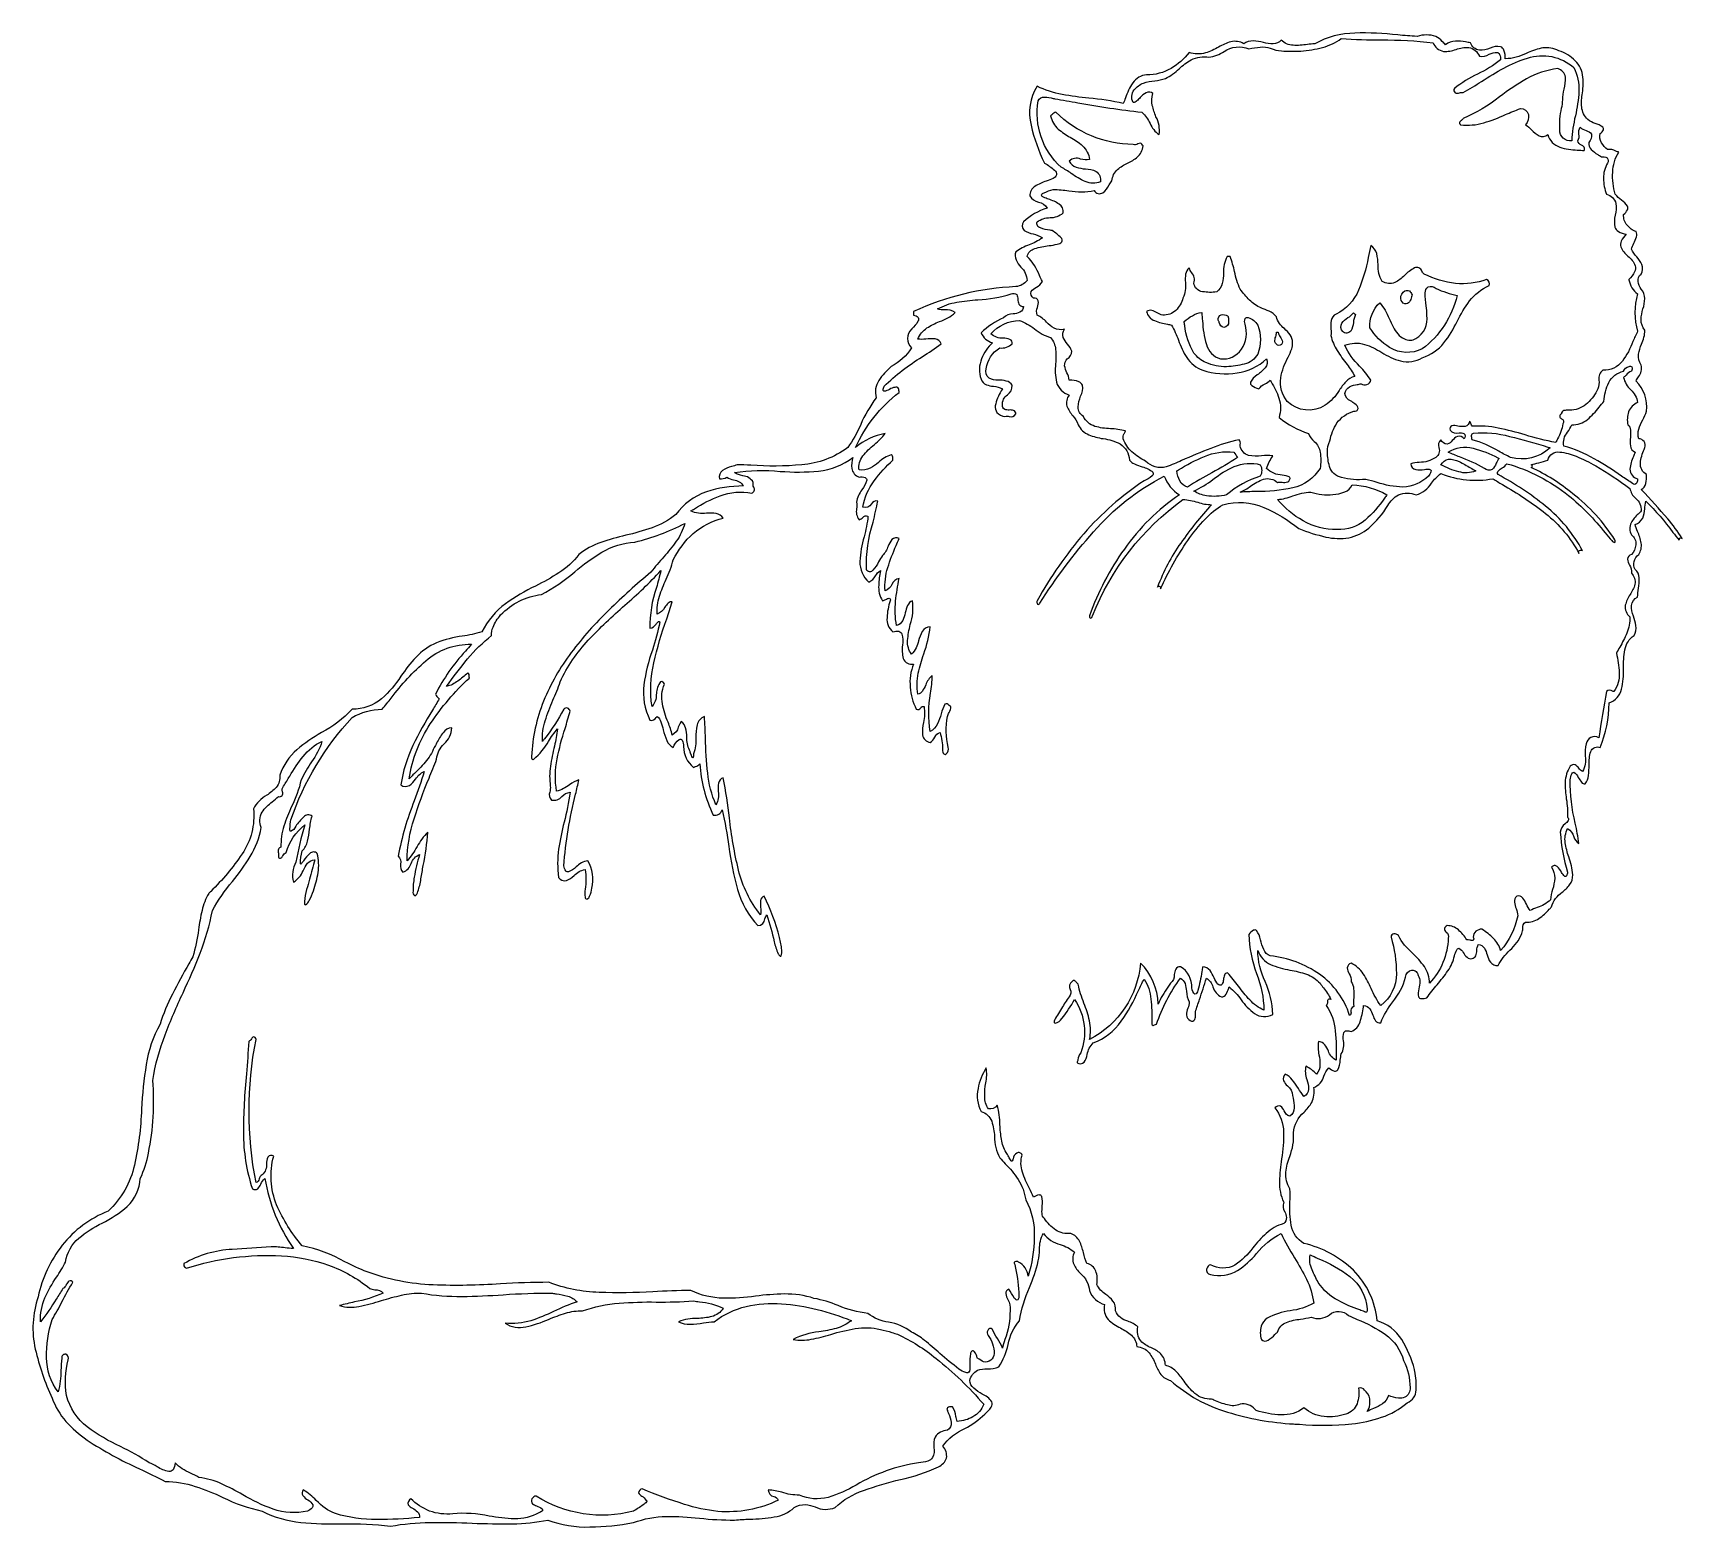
# Model space of a CAD drawing. Extents: x 0.55 to 7.87, y 2.28 to 8.92.
import ezdxf

# ---------------------------------------------------------------- set-up
doc = ezdxf.new("R2010")
doc.units = 0

msp = doc.modelspace()

# ---------------------------------------------------------------- linework, layer by layer
for points in [[(7.873965, 6.671407, 0.040011), (7.81047, 6.758601, 0.017134), (7.692996, 6.888364, 0.232682), (7.713169, 6.915742, 0.057303), (7.716051, 6.955225, -0.290724), (7.688962, 7.006868, -0.078584), (7.706005, 7.067154, 0.001377), (7.709135, 7.075114, 0.511507), (7.681468, 7.114308, -0.151087), (7.681897, 7.157359, -0.046334), (7.69948, 7.198314, 0.044053), (7.716051, 7.236504, 0.231933), (7.66994, 7.370226, -0.042441), (7.680629, 7.390002, 0.236969), (7.692996, 7.441699, -0.184005), (7.680717, 7.489669, -0.06762), (7.694345, 7.535132, 0.106684), (7.709135, 7.596171, -0.186271), (7.692021, 7.643221, -0.063893), (7.700603, 7.691347, 0.06283), (7.708815, 7.736625, 0.197869), (7.692996, 7.77831, -0.113483), (7.679162, 7.812605, -0.331274), (7.692996, 7.845172, 0.213192), (7.695712, 7.88842, 0.081878), (7.672777, 7.922295, -0.065145), (7.64919, 7.955837, -0.037925), (7.659893, 7.982647, 0.039455), (7.671137, 8.011027, 0.207843), (7.66994, 8.034228, -0.13724), (7.630169, 8.062759, -0.206343), (7.614607, 8.110311, 0.11101), (7.631205, 8.130566, 0.203538), (7.631833, 8.146956, 0.128042), (7.605386, 8.17412, -0.08403), (7.577718, 8.200228, -0.089586), (7.565902, 8.297926, -0.143048), (7.593857, 8.386978, -0.031759), (7.580047, 8.392226, 0.17038), (7.543133, 8.398507, -0.079156), (7.515755, 8.429055, -0.213785), (7.510857, 8.469979, 0.141331), (7.52485, 8.485958, 0.292416), (7.522129, 8.497901, 0.101386), (7.488827, 8.515065, -0.101386), (7.455522, 8.532229, -0.181347), (7.428457, 8.587204, -0.05909), (7.431222, 8.650095, 0.078174), (7.432468, 8.730507, 0.185079), (7.392121, 8.800538, 0.104237), (7.317189, 8.841174, 0.157663), (7.2476, 8.848481, 0.053006), (7.181981, 8.825985, -0.1148), (7.088939, 8.801979, 0.092401), (7.082883, 8.839936, 0.21374), (7.068107, 8.85563, 0.154936), (7.021889, 8.849221, -0.100131), (6.973598, 8.84009, -0.296352), (6.934467, 8.873451, -0.011382), (6.912459, 8.876717, 0.056226), (6.866993, 8.880795, 0.160068), (6.8238, 8.864229, -0.025555), (6.808556, 8.879235, 0.113303), (6.779994, 8.901118, 0.166667), (6.696994, 8.901118, -0.009726), (6.611371, 8.90783, 0.03512), (6.420915, 8.916091, 0.122378), (6.242799, 8.86884, 0.01808), (6.209904, 8.865477, -0.050669), (6.146769, 8.861824, -0.190645), (6.092936, 8.884979, -0.223027), (6.057634, 8.86849, -0.062057), (6.014603, 8.874626, 0.051894), (5.970002, 8.881422, 0.163034), (5.926938, 8.86884, 0.194767), (5.869463, 8.877466, 0.066658), (5.81564, 8.854075, -0.058464), (5.756799, 8.828082, -0.147217), (5.684853, 8.829646, -0.095751), (5.604158, 8.759326, -0.138585), (5.495796, 8.730507, 0.23311), (5.434109, 8.694847, 0.065379), (5.401653, 8.627914, -0.009706), (5.392046, 8.6037, 0.033404), (5.238725, 8.627288, -0.021821), (5.12037, 8.643557, -0.067547), (5.009324, 8.679785, 0.204155), (4.982233, 8.506579, 0.055352), (5.041601, 8.338561, -0.063023), (5.085978, 8.307012, -0.270953), (5.095279, 8.285813, -0.198776), (5.079826, 8.271005, -0.030793), (5.04994, 8.25863, 0.061918), (4.999357, 8.235094, 0.283824), (4.977046, 8.193311, 0.237163), (5.015086, 8.165645, -0.237163), (5.053129, 8.137978, 0.12167), (4.949378, 8.078033, 0.379377), (4.952035, 8.03988, 0.10287), (4.99101, 8.023936, -0.109398), (5.032379, 8.006561, -0.078078), (4.973586, 7.975435, 0.078071), (4.914796, 7.944311, 0.207058), (4.916022, 7.908557, 0.061895), (4.93719, 7.876722, -0.170248), (4.965515, 7.817504, -0.186534), (4.914796, 7.789839, 0.097733), (4.4606, 7.679171), (4.4606, 7.663032, -0.231989), (4.481246, 7.652878, -0.242256), (4.480019, 7.635901, -0.077552), (4.452987, 7.602385, 0.000681), (4.451378, 7.600782, 0.416667), (4.451378, 7.517782, -0.119811), (4.361461, 7.434782, 0.073844), (4.306415, 7.373397, 0.22862), (4.294599, 7.296449, 0.059969), (4.225574, 7.177699, -0.051515), (4.167793, 7.075114, -0.142277), (3.963634, 6.998666, -0.039992), (3.737277, 6.996603, 0.003709), (3.676708, 6.999031, -0.03264), (3.651977, 6.990396, 0.080772), (3.611704, 6.973495, 0.321721), (3.598321, 6.936781), (3.598321, 6.936781, 0.176467), (3.630596, 6.943697, 0.089082), (3.661129, 6.931925, -0.242862), (3.704375, 6.904503, 0.080384), (3.539816, 6.878277, 0.158006), (3.404653, 6.777697, -0.083581), (3.298481, 6.719118, -0.027481), (3.181795, 6.685382, 0.026506), (3.070868, 6.653518, 0.085074), (2.973514, 6.600169, -0.084992), (2.885292, 6.519177, -0.028374), (2.780583, 6.460128, 0.0436), (2.648223, 6.381812, 0.116619), (2.542374, 6.25664, -0.034733), (2.455699, 6.237545, 0.061484), (2.341789, 6.208224, 0.102046), (2.249298, 6.143103, 0.037146), (2.182814, 6.059261, -0.067036), (2.097484, 5.959519, -0.173842), (1.965983, 5.913111, -0.082681), (1.830001, 5.808896, 0.046728), (1.721285, 5.733331, 0.133454), (1.64551, 5.620306, -0.19584), (1.628994, 5.565918, -0.072664), (1.587099, 5.531246, 0.151163), (1.527926, 5.470444, -0.179793), (1.477284, 5.269978, -0.050565), (1.338623, 5.104019, 0.0002), (1.329649, 5.094637, 0.077705), (1.29955, 5.018714, 0.023228), (1.2841, 4.933726, -0.048081), (1.258176, 4.81336, -0.000659), (1.240854, 4.782452, 0.012396), (1.168169, 4.6479, 0.041652), (1.112924, 4.513636, 0.089483), (1.051447, 4.334932, 0.026852), (1.030977, 4.137099, -0.045074), (0.99938, 3.888436, -0.152112), (0.882369, 3.683635, 0.131671), (0.678328, 3.532332, 0.10924), (0.571119, 3.303217, 0.136257), (0.559015, 3.070644, 0.050933), (0.633369, 2.853633, 0.093618), (0.695059, 2.750105, 0.060349), (0.788857, 2.66713, 0.041096), (1.021169, 2.539658, -0.011545), (1.135982, 2.482438, -0.0809), (1.269637, 2.461202, -0.028277), (1.391783, 2.412436, 0.061284), (1.567121, 2.351021, 0.094775), (1.738348, 2.30145, 0.029297), (1.923247, 2.294789, -0.039948), (2.136594, 2.284158, -0.043982), (2.312846, 2.300821, -0.012879), (2.499929, 2.297929, 0.013348), (2.678935, 2.295202, 0.051095), (2.835181, 2.311826, 0.098136), (3.022795, 2.28099, 0.041878), (3.215597, 2.300299, -0.08533), (3.363053, 2.327831, -0.030472), (3.508934, 2.319959, 0.031277), (3.665182, 2.311826, -0.015612), (3.73295, 2.315823, 0.038348), (3.841461, 2.325476, 0.145038), (3.930321, 2.36716, -0.156602), (3.979461, 2.380054, -0.066161), (4.023478, 2.369642, 0.208873), (4.11246, 2.36716, -0.114479), (4.238228, 2.442953, -0.026243), (4.401933, 2.491863, 0.058611), (4.571295, 2.548404, 0.197171), (4.606733, 2.586843, 0.240478), (4.589712, 2.639215, -0.129986), (4.687513, 2.718636, 0.08206), (4.77646, 2.782161, 0.099033), (4.805275, 2.813078, 0.234542), (4.807488, 2.836349, 0.144908), (4.765292, 2.871488, -0.051066), (4.727949, 2.896906, -0.208277), (4.7096, 2.932021, -0.198652), (4.744868, 2.976743, -0.110919), (4.788542, 2.983503, 0.116211), (4.838711, 2.991967, 0.100315), (4.88026, 3.090788, -0.138517), (4.930933, 3.197161, -0.064541), (4.975091, 3.34475, 0.043667), (5.013935, 3.462301, 0.056846), (5.020384, 3.513504, -0.145601), (5.03699, 3.584496, 0.173842), (5.111882, 3.535283, -0.103674), (5.175324, 3.501496, 0.223892), (5.171624, 3.447694, 0.087623), (5.201648, 3.40706, -0.192156), (5.242185, 3.330883, 0.241795), (5.309046, 3.268633, 0.246834), (5.324624, 3.202877, 0.084694), (5.379041, 3.164767, -0.061914), (5.427954, 3.132512, -0.203797), (5.451992, 3.081883, -0.204436), (5.50637, 3.054837, -0.074443), (5.534346, 3.004402, 0.062014), (5.558619, 2.958862, 0.190078), (5.601853, 2.932021, 0.110909), (5.854311, 2.791095, 0.059234), (6.148268, 2.738356, -0.00239), (6.174082, 2.736943, 0.043105), (6.406981, 2.738955, 0.055979), (6.53929, 2.768009, 0.097645), (6.653189, 2.832882, 0.305791), (6.693075, 2.889382, 0.064386), (6.686739, 2.972461, -0.000592), (6.685465, 2.980439, 0.07426), (6.629267, 3.113008, 0.180683), (6.519465, 3.197161, 0.176225), (6.413986, 3.420801, 0.133827), (6.194381, 3.540689, -0.224708), (6.13778, 3.620706, -0.061844), (6.132518, 3.723639, 0.030099), (6.132132, 3.782774, -0.162113), (6.114276, 3.856487, -0.059761), (6.131194, 3.927107, 0.113192), (6.148268, 4.031774, -0.204129), (6.195365, 4.123626, 0.076509), (6.229078, 4.166676, 0.155688), (6.238187, 4.232358, 0.226474), (6.283189, 4.283305, -0.098976), (6.305049, 4.319969, 0.128863), (6.330415, 4.305741, 0.297904), (6.344985, 4.31157, 0.113273), (6.355934, 4.354996, -0.036916), (6.360382, 4.382219, 0.191025), (6.37, 4.440164, -0.111989), (6.372248, 4.476911, -0.254651), (6.382678, 4.484764, -0.126092), (6.404187, 4.481358, 0.230434), (6.443638, 4.524583, 0.051896), (6.458492, 4.59005, -0.000589), (6.459521, 4.596636, -0.221208), (6.486976, 4.581733, -0.072439), (6.500547, 4.554103, 0.077086), (6.512654, 4.529493, 0.274937), (6.535604, 4.520553, -0.065882), (6.589158, 4.612891, 0.107465), (6.646271, 4.723442, -0.398306), (6.673938, 4.753703, -0.431453), (6.701604, 4.730358, -0.185517), (6.709662, 4.703559, -0.044334), (6.705375, 4.671839, 0.134103), (6.703682, 4.635362, 0.269998), (6.715055, 4.6277, 0.102722), (6.740799, 4.631219, -0.033541), (6.785753, 4.689412, 0.02844), (6.834073, 4.751407, 0.104358), (6.862994, 4.817971, -0.063752), (6.873178, 4.843931, -0.269807), (6.882602, 4.851182, -0.188853), (6.901689, 4.832329, 0.063475), (6.919087, 4.811074, 0.302074), (6.941383, 4.806443, 0.299095), (6.957847, 4.817963, 0.073785), (6.962597, 4.841127, -0.094462), (6.96905, 4.868693, -0.218002), (6.996139, 4.851678, -0.072387), (7.008387, 4.822096, 0.088626), (7.022526, 4.78984, 0.236904), (7.056661, 4.774164, -0.092935), (7.109159, 4.842475, 0.120017), (7.162717, 4.91711, 0.113165), (7.166406, 4.939281, -0.281288), (7.178856, 4.967832, 0.186822), (7.23838, 4.983552, 0.054495), (7.284089, 5.024395, -0.004492), (7.294132, 5.034693, -0.175569), (7.341929, 5.100396, 0.057366), (7.374825, 5.133465, 0.17341), (7.388662, 5.177637, 0.069115), (7.371077, 5.256834, -0.048799), (7.355137, 5.320251, -0.153257), (7.365606, 5.382833, -0.189487), (7.393514, 5.34671, 0.18574), (7.416329, 5.315972, 0.017747), (7.399906, 5.406442, -0.062792), (7.377133, 5.599556, -0.068737), (7.384831, 5.626478, -0.350176), (7.393412, 5.632911, -0.151276), (7.413035, 5.61004, 0.041556), (7.427901, 5.588856, 0.278233), (7.443994, 5.581111, 0.131719), (7.458372, 5.619032, 0.031736), (7.461256, 5.665802, -0.085318), (7.46846, 5.725461, -0.424082), (7.510857, 5.7425, 0.090591), (7.550051, 5.940778, 0.249456), (7.605602, 6.002097, 0.0677), (7.614107, 6.093604, -0.052817), (7.620383, 6.177332, -0.199594), (7.660718, 6.240501, 0.162086), (7.669308, 6.28444, 0.053661), (7.658543, 6.326992, -0.094062), (7.648962, 6.373412, -0.275123), (7.676857, 6.411112, -0.035463), (7.680683, 6.450081, 0.057488), (7.683985, 6.496397, 0.2139), (7.665329, 6.533308, -0.359852), (7.681468, 6.600169, 0.194755), (7.692522, 6.65116, 0.059147), (7.676643, 6.70237, -0.026153), (7.665329, 6.733892, 0.20718), (7.699336, 6.762308, 0.084), (7.708112, 6.802588, -0.040765), (7.713699, 6.836531, -0.040751), (7.833109, 6.698642, 0.002454), (7.86075, 6.663451, -0.841774)], [(5.076185, 8.038839, 0.004594), (5.066816, 8.040413, -0.060273), (5.024105, 8.050875, -0.461574), (5.009324, 8.078033, -0.148349), (5.06687, 8.096545, 0.17896), (5.1246, 8.117228, 0.337073), (5.107253, 8.156263, 0.063218), (5.059949, 8.178547, -0.026262), (5.037952, 8.18753, -0.254751), (5.028864, 8.196408, -0.257436), (5.040529, 8.206963, -0.040017), (5.080796, 8.220978, -0.039102), (5.150215, 8.216026, 0.097403), (5.262935, 8.216367, 0.423022), (5.301794, 8.206978, 0.098802), (5.329327, 8.241914, -0.030042), (5.341324, 8.260172, -0.185232), (5.366437, 8.310809, -0.070592), (5.411134, 8.338595, 0.069303), (5.455056, 8.365777, 0.185698), (5.479658, 8.414644, 0.220082), (5.467698, 8.42708, 0.178742), (5.457037, 8.423621, -0.307156), (5.435853, 8.421561, -0.195196), (5.092324, 8.564507, 0.190857), (5.07627, 8.554602, -0.046601), (5.069268, 8.548368, 0.157184), (5.102935, 8.490001, 0.056372), (5.156381, 8.453522, -0.061442), (5.21083, 8.41587, -0.170521), (5.242185, 8.3547, -0.124899), (5.202297, 8.356528, 0.296187), (5.152268, 8.347783, 0.207998), (5.1825, 8.320579, 0.062833), (5.223995, 8.313027, -0.107141), (5.270862, 8.302045, -0.289646), (5.290601, 8.255561, -0.203516), (5.22334, 8.256833, -0.055117), (5.160897, 8.292796, 0.044539), (5.115378, 8.320117, -0.254447), (5.013935, 8.615229, -0.34194), (5.042142, 8.63199, -0.060792), (5.080853, 8.626061, 0.004056), (5.087712, 8.624451, -0.002272), (5.190727, 8.606938, 0.018047), (5.475046, 8.564507, -0.089349), (5.510749, 8.514855, 0.144825), (5.551131, 8.465367, 0.164405), (5.53726, 8.54468, -0.043729), (5.520973, 8.594833, -0.135747), (5.523464, 8.647506, 0.329135), (5.493661, 8.651439, 0.078792), (5.467122, 8.629411, -0.031182), (5.451992, 8.615229, -0.310489), (5.435853, 8.608313), (5.435853, 8.608313, -0.310554), (5.440462, 8.663646, -0.150088), (5.48204, 8.693921, -0.051758), (5.5314, 8.704475, 0.048147), (5.578797, 8.714368, 0.082301), (5.640245, 8.757865, -0.070243), (5.693791, 8.797241, -0.146893), (5.772464, 8.808896, 0.095421), (5.839861, 8.833712, -0.262727), (5.94999, 8.845785, -0.041763), (6.000523, 8.853513, -0.126977), (6.045139, 8.848958, 0.093431), (6.095002, 8.837362, 0.041382), (6.180478, 8.836477, 0.051084), (6.277096, 8.852567, 0.094454), (6.360382, 8.891896, 0.017886), (6.538778, 8.885579, -0.030841), (6.768467, 8.873451, 0.268837), (6.814397, 8.834916, 0.1003), (6.870039, 8.843434, -0.099476), (6.926287, 8.852063, -0.264732), (6.973661, 8.813507, 0.165945), (7.017976, 8.822104, -0.131536), (7.052143, 8.830474, -0.23657), (7.063335, 8.821603, -0.110183), (7.068189, 8.797368, -0.054275), (6.965594, 8.733966, 0.054275), (6.862994, 8.670562, 0.389507), (6.866452, 8.6504, 0.130727), (6.886012, 8.650779, -0.071083), (6.902187, 8.652118, 0.014693), (6.98357, 8.701285, -0.01669), (7.08309, 8.760918, -0.055423), (7.186925, 8.804834, -0.268695), (7.393271, 8.762785, -0.133547), (7.416007, 8.657187, -0.043069), (7.400059, 8.548535, 0.044819), (7.384049, 8.4377, -0.463841), (7.330925, 8.485703, -0.068833), (7.339184, 8.582555, 0.019769), (7.344856, 8.61984, -0.072807), (7.350464, 8.667696, 0.087403), (7.355699, 8.720854, 0.299925), (7.3218, 8.758174, 0.098421), (7.18353, 8.712609, 0.032805), (7.063183, 8.63328, -0.067573), (6.902187, 8.53684, -0.097742), (6.89393, 8.528424, 0.112546), (6.885517, 8.51958, 0.388788), (6.890661, 8.509172, 0.104534), (6.993323, 8.517448, 0.034625), (7.089525, 8.55382, -0.017277), (7.1558, 8.580646, -0.372824), (7.191536, 8.55442, -0.205524), (7.178856, 8.509172, -0.043833), (7.205831, 8.486088, 0.084584), (7.238936, 8.46034, 0.27763), (7.277994, 8.465367, 0.244875), (7.331271, 8.409364, 0.072014), (7.408898, 8.39653, -0.013492), (7.439383, 8.393894, 0.459691), (7.426858, 8.418736, -0.302789), (7.411717, 8.4377, 0.166187), (7.416328, 8.467674, -0.166179), (7.420939, 8.497646, 0.088569), (7.447887, 8.482927, -0.171876), (7.471571, 8.467526, -0.265024), (7.460135, 8.430783, 0.234656), (7.47093, 8.398536, 0.065682), (7.499487, 8.37696, -0.024089), (7.515468, 8.366228, -0.188022), (7.541405, 8.361905, -0.34335), (7.543133, 8.338561, 0.14449), (7.525266, 8.271124, 0.086892), (7.538524, 8.200228, -0.270037), (7.580493, 8.159953, -0.103075), (7.577588, 8.106922, 0.124287), (7.575793, 8.054621, 0.166841), (7.591222, 8.035019, 0.106028), (7.626135, 8.0227, 0.103699), (7.603933, 7.991503, 0.167595), (7.602406, 7.966235, 0.129906), (7.633906, 7.925495, -0.138844), (7.666139, 7.882827, -0.169373), (7.663303, 7.855836, -0.098738), (7.637662, 7.822115, -0.000217), (7.638319, 7.819924, 0.192267), (7.676857, 7.75756, 0.145849), (7.676857, 7.59156, 0.021328), (7.656111, 7.546416, -0.070148), (7.608907, 7.459048, -0.244398), (7.522385, 7.418643, 0.297149), (7.50504, 7.375282, -0.125866), (7.499329, 7.335643, -0.0994), (7.454658, 7.272816, -0.157436), (7.384049, 7.241114, -0.039808), (7.368876, 7.240893, 0.088406), (7.349364, 7.239495, 0.290464), (7.337939, 7.224976, 0.67348), (7.338536, 7.203478, -0.473282), (7.344856, 7.181171, -0.090982), (7.321179, 7.1137, 0.009839), (7.313717, 7.098151, -0.030565), (7.176835, 7.131347, 0.02131), (7.057714, 7.161692, 0.071719), (6.941383, 7.169643, -0.032205), (6.937707, 7.178678, 0.122809), (6.929856, 7.192697, -0.340229), (6.910318, 7.168969, -0.093082), (6.877927, 7.170623, 0.098606), (6.852068, 7.17207, 0.428377), (6.84375, 7.152778, 0.298829), (6.883536, 7.140188, -0.142538), (6.905163, 7.138114, -0.34124), (6.906799, 7.114308, 0.296004), (6.876036, 7.124215, 0.115216), (6.853444, 7.106271, -0.151313), (6.831222, 7.089759, -0.298779), (6.80305, 7.109697, 0.335818), (6.793769, 7.074754, -0.344617), (6.779994, 7.031308, -0.148431), (6.706199, 7.009426, 0.047214), (6.669328, 7.003642, 0.356387), (6.691545, 6.977429, 0.082485), (6.729797, 6.977765, -0.146608), (6.756961, 6.976983, -0.331918), (6.758503, 6.967798, -0.074613), (6.747715, 6.948308, -0.186693), (6.634167, 6.899862, -0.074472), (6.519788, 6.920523, 0.01128), (6.46875, 6.934028, -0.094137), (6.361476, 6.942683, -0.288901), (6.30821, 6.991753, -0.072932), (6.299368, 7.054423, -0.126956), (6.309724, 7.105012, -0.098205), (6.341264, 7.184372, -0.171737), (6.415715, 7.236504, 0.416018), (6.435234, 7.248057, 0.279778), (6.420326, 7.268782, 0.057524), (6.401986, 7.282156, -0.285373), (6.376521, 7.314893, -0.24154), (6.39742, 7.345284, -0.080116), (6.431615, 7.355273, 0.021193), (6.447993, 7.358699, 0.550636), (6.491799, 7.374837, 0.048707), (6.441953, 7.436265, -0.102105), (6.376521, 7.52931, -0.171972), (6.463712, 7.533675, -0.060945), (6.540115, 7.497557, 0.072527), (6.623321, 7.459726, 0.191129), (6.720049, 7.473976, 0.144417), (6.816562, 7.54043, 0.052941), (6.875225, 7.635632, -0.046463), (6.930184, 7.726493, -0.129091), (7.017467, 7.794449, 0.364184), (7.005937, 7.822115, -0.119182), (6.867605, 7.804248, -0.091315), (6.729271, 7.845172, -0.110002), (6.718699, 7.858541, 0.474559), (6.685465, 7.872839, 0.079551), (6.640853, 7.839487, -0.087784), (6.5981, 7.807971, -0.234356), (6.542521, 7.812893, -0.149274), (6.523807, 7.88788, 0.053877), (6.517571, 7.936478, 0.199672), (6.491799, 7.971978, 0.007245), (6.479725, 7.919276, -0.053477), (6.436994, 7.774035, -0.180388), (6.337326, 7.667643, 0.239742), (6.315446, 7.638906, 0.068297), (6.314381, 7.601117, -0.05297), (6.314271, 7.573115, 0.090807), (6.342409, 7.506079, 0.024124), (6.385948, 7.443725, -0.062908), (6.420326, 7.390976, 0.144861), (6.380925, 7.367694, 0.043263), (6.35072, 7.328769, -0.111573), (6.289001, 7.263143, -0.351012), (6.120603, 7.28031, -0.221292), (6.091223, 7.38482, -0.076037), (6.124269, 7.477114, 0.026217), (6.140382, 7.513516, 0.14916), (6.14366, 7.540837, 0.16815), (6.133171, 7.576336, 0.055717), (6.107842, 7.603494, -0.176697), (6.072186, 7.656115, 0.137899), (6.03971, 7.680476, 0.026104), (6.005247, 7.694786, -0.000986), (6.003785, 7.695319, -0.103195), (5.95292, 7.730487, -0.028333), (5.910797, 7.77831, -0.045705), (5.886388, 7.856742, 0.030953), (5.866992, 7.923561), (5.853792, 7.923561, 0.140618), (5.83695, 7.850476, -0.053265), (5.831499, 7.803624, -0.180035), (5.807047, 7.766782, -0.083217), (5.74438, 7.767566, -0.363699), (5.705603, 7.805978, 0.279113), (5.696145, 7.851499, -0.073963), (5.684853, 7.872839, 0.199003), (5.669067, 7.845569, 0.050696), (5.667694, 7.808546, -0.133614), (5.657185, 7.739115, -0.130118), (5.625196, 7.684647, -0.194752), (5.567268, 7.663032, -0.069516), (5.542711, 7.673575, 0.063693), (5.518235, 7.684254, 0.259874), (5.495796, 7.679171, 0.281285), (5.531029, 7.63885, 0.056058), (5.588894, 7.622954, -0.016984), (5.606464, 7.619226, -0.042438), (5.636751, 7.552443, 0.057842), (5.673778, 7.475032, 0.156228), (5.744797, 7.418643, 0.120763), (5.897828, 7.406827, 0.159243), (6.028381, 7.469365, -0.287418), (6.021814, 7.429876, -0.063261), (5.987158, 7.397806, 0.142281), (5.956702, 7.365513, 0.295905), (5.963134, 7.350555, 0.091016), (5.993797, 7.335643, -0.133227), (6.021621, 7.358272, 0.099187), (6.044521, 7.374837, 0.000639), (6.048707, 7.36754, -0.056561), (6.08357, 7.294664, -0.155564), (6.083714, 7.208837, 0.088572), (6.215132, 7.137364, 0.117256), (6.239953, 7.10175, -0.196887), (6.265854, 7.054364, -0.101031), (6.265854, 6.982892, -0.214528), (6.144709, 6.896491, -0.05497), (5.980931, 6.8799, 0.011331), (5.910797, 6.876836, 0.052018), (5.957013, 6.903466, -0.077809), (6.015217, 6.934499, -0.259793), (6.076797, 6.920642, -0.064397), (6.097593, 6.92116, 0.102209), (6.122252, 6.922848, 0.360928), (6.132132, 6.943697, 0.097007), (6.09788, 6.952875, -0.193852), (6.028381, 6.982892, -0.07509), (6.056047, 7.038225, 0.062267), (6.006516, 7.038269, -0.088188), (5.948932, 7.040148, -0.277017), (5.910797, 7.082031, -0.028228), (5.911361, 7.089158, 0.28826), (5.906186, 7.109697, 0.046772), (5.780794, 7.071435, 0.010612), (5.651182, 7.017475, -0.024997), (5.583079, 6.989692, -0.27569), (5.491186, 7.015169, -0.06385), (5.430376, 7.056093, -0.136753), (5.392046, 7.114308, -0.221525), (5.396378, 7.137019, 0.071328), (5.401268, 7.148892, 0.061854), (5.334447, 7.158895, -0.064488), (5.265965, 7.169394, -0.203201), (5.214517, 7.213447, -0.270757), (5.190984, 7.255752, -0.082683), (5.202627, 7.30322, 0.161075), (5.210764, 7.352016, 0.214659), (5.193834, 7.367811, 0.088393), (5.152268, 7.374837, 0.08675), (5.141736, 7.407527, -0.080473), (5.131553, 7.43819, -0.228023), (5.143046, 7.469365, 0.298407), (5.16277, 7.50364, 0.12262), (5.144538, 7.53439, -0.086628), (5.125287, 7.564335, -0.252743), (5.131518, 7.600782, -0.183573), (5.084323, 7.605887, -0.073915), (5.050671, 7.632744, 0.105461), (5.009324, 7.663032, -0.187297), (5.010731, 7.697933, 0.100353), (5.014456, 7.72629, 0.408352), (4.993185, 7.739115, -0.368023), (4.982496, 7.768029, -0.119691), (5.006014, 7.787737, 0.177378), (5.032379, 7.812893, -0.008063), (5.019849, 7.839289, 0.098646), (4.965515, 7.923561, -0.312606), (4.9986, 7.958762, -0.051293), (5.062601, 7.972184, 0.022555), (5.09843, 7.97827, 0.15788), (5.119375, 7.988316, 0.370763), (5.11533, 8.00696, 0.068651)], [(6.740799, 7.663032, 0.054247), (6.73747, 7.704086, -0.053268), (6.733167, 7.763153, -0.227899), (6.745571, 7.789017, -0.294999), (6.78125, 7.78125, 0.044779), (6.874522, 7.750643, -0.176854), (6.720049, 7.513171, -0.252909), (6.575173, 7.519256, -0.118959), (6.487186, 7.607699, -0.21869), (6.530993, 7.718367, -0.088486), (6.572506, 7.648353, 0.012379), (6.590432, 7.610968, 0.170471), (6.640691, 7.557533, 0.228557), (6.692184, 7.558896, 0.306846)], [(6.643339, 7.771162, -0.268394), (6.662772, 7.770674, -0.10528), (6.674075, 7.755651, 0.000278), (6.674696, 7.754562, 0.01575), (6.671939, 7.744861, -0.080752), (6.663473, 7.722372, -0.31949), (6.643339, 7.713986, -0.360892), (6.625412, 7.737033, -0.32309)], [(7.692996, 6.793836, -0.010804), (7.679526, 6.780071, 0.085062), (7.647726, 6.740721, 0.235267), (7.64919, 6.687781, -0.257265), (7.669076, 6.64311, -0.145831), (7.64919, 6.600169, 0.322268), (7.632191, 6.579466, 0.104144), (7.640555, 6.553315, -0.161653), (7.64919, 6.517169, -0.247003), (7.664521, 6.467808, -0.086301), (7.643434, 6.422255, 0.095108), (7.6221, 6.374863, 0.256297), (7.642272, 6.323501, -0.09472), (7.62885, 6.251217, -0.037821), (7.597235, 6.188739, 0.005375), (7.582329, 6.162113, -0.054712), (7.594722, 6.075078, -0.177445), (7.570801, 5.991501, -0.374259), (7.564878, 5.992849, 0.413977), (7.538524, 5.991501, 0.001381), (7.503961, 5.78643), (7.50394, 5.786306, 0.553254), (7.448607, 5.758639, 0.095716), (7.443759, 5.704345, -0.155879), (7.432468, 5.636444, -0.186225), (7.415111, 5.650982, 0.117814), (7.399762, 5.665756, 0.309661), (7.377133, 5.6595, 0.134228), (7.354742, 5.588355, 0.046858), (7.360044, 5.514754, -0.04803), (7.365606, 5.433556, -0.352925), (7.367834, 5.418531, -0.075755), (7.354695, 5.40367, 0.227662), (7.333329, 5.366694, 0.061739), (7.365606, 5.189165, -0.084547), (7.360181, 5.173197, -0.391375), (7.354028, 5.170305, -0.121134), (7.339128, 5.188488, 0.077846), (7.319309, 5.213828, 0.433369), (7.294132, 5.212221, -0.161923), (7.308271, 5.162448, -0.057215), (7.298931, 5.11261, 0.042357), (7.289524, 5.066971, -0.119536), (7.230603, 5.032131, 0.030559), (7.199606, 5.018554, -0.083814), (7.182523, 5.047168, 0.0752), (7.166629, 5.074448, 0.279964), (7.139661, 5.08311, 0.21278), (7.129528, 5.055689, 0.071027), (7.136764, 5.027294, -0.084032), (7.144272, 4.995499, -0.13018), (7.068189, 4.841026, 0.131874), (7.037064, 4.894342, 0.062661), (6.985189, 4.935554, 0.423302), (6.945994, 4.900971, -0.449038), (6.945562, 4.886017, -0.124843), (6.9307, 4.887682, 0.10028), (6.918328, 4.889443, 0.067327), (6.880574, 4.932672, 0.192908), (6.830715, 4.951693, 0.66063), (6.826581, 4.92322, -0.301125), (6.835328, 4.89636, -0.181975), (6.752328, 4.695775, 0.159213), (6.729315, 4.769711, 0.049802), (6.676628, 4.829238, -0.092171), (6.613993, 4.907888, 0.169869), (6.594396, 4.915669, 0.415913), (6.581715, 4.900971, -0.068857), (6.605348, 4.738429, -0.234138), (6.535604, 4.596636, -0.05551), (6.492859, 4.672676, 0.041888), (6.458033, 4.737424, 0.1286), (6.404187, 4.785692, 0.306568), (6.387188, 4.763927, 0.106933), (6.395599, 4.738093, -0.16567), (6.404187, 4.702692, -0.147028), (6.415291, 4.67175, -0.035963), (6.415369, 4.6333, 0.040822), (6.415715, 4.592025, 0.395787), (6.403072, 4.568407, -0.346196), (6.397271, 4.552832, 0.16467), (6.264125, 4.735547, 0.124527), (6.044521, 4.817971, -0.214627), (6.016079, 4.845253, -0.047009), (6.000904, 4.889082, 0.115997), (5.984086, 4.929573, 0.325696), (5.970486, 4.93108, 0.1079), (5.94999, 4.912497, 0.086457), (5.98411, 4.739479, -0.086017), (6.016854, 4.575886, -0.094944), (5.953971, 4.621547, -0.030661), (5.903178, 4.683116, 0.024052), (5.855464, 4.741887, 0.32463), (5.841033, 4.732257, 0.070854), (5.836539, 4.711737, -0.11352), (5.831136, 4.691111, -0.410124), (5.811658, 4.691165, -0.063158), (5.795433, 4.72042, 0.067721), (5.777437, 4.752294, 0.204004), (5.744797, 4.769554, 0.00677), (5.741006, 4.747865, -0.036296), (5.722814, 4.663242, -0.297143), (5.710426, 4.646772, -0.216332), (5.696381, 4.675026, 0.275373), (5.645658, 4.769554, 0.297482), (5.62497, 4.758695, 0.086267), (5.618591, 4.734057, -0.212915), (5.601853, 4.695775, -0.002341), (5.589731, 4.677824, 0.051185), (5.546519, 4.603553, 0.197293), (5.468129, 4.785692, -0.261531), (5.242185, 4.446775, 0.110848), (5.241891, 4.529554, 0.038189), (5.217257, 4.606897, -0.04709), (5.191463, 4.691165, -0.067968), (5.185375, 4.697774, 0.101981), (5.175509, 4.707496, 0.420926), (5.163796, 4.702692, 0.378347), (5.155933, 4.668387, -0.293086), (5.152268, 4.635831, 0.027564), (5.11766, 4.583907, -0.007041), (5.099057, 4.554361, 0.084438), (5.085658, 4.527501, 0.504204), (5.08931, 4.518517, 0.201198), (5.119414, 4.539574, 0.042508), (5.175324, 4.624303, -0.243054), (5.20299, 4.386831, 0.145587), (5.190199, 4.356443, -0.027638), (5.186851, 4.343025, 0.384329), (5.21824, 4.345415, 0.099015), (5.231956, 4.379544, -0.169211), (5.258324, 4.430636, 0.14739), (5.382888, 4.526924, 0.048951), (5.459425, 4.663422, -0.006413), (5.484268, 4.714219, -0.128538), (5.514689, 4.625867, -0.03156), (5.518865, 4.524416, 0.000475), (5.518851, 4.513636, 0.591502), (5.530773, 4.511382, -0.19229), (5.539601, 4.513636, -0.073835), (5.645658, 4.718832, -0.202455), (5.666235, 4.694558, -0.057123), (5.672545, 4.660304, 0.113203), (5.684853, 4.612775, -0.073824), (5.678861, 4.585143, 0.086694), (5.672852, 4.555094, 0.269917), (5.689464, 4.529775, 0.425605), (5.709598, 4.535023, 0.104933), (5.712137, 4.557195, -0.040697), (5.712519, 4.568969, -0.003932), (5.730671, 4.624072, 0.010346), (5.760935, 4.718832, -0.189512), (5.790241, 4.679946, 0.230557), (5.827797, 4.635831, 0.330957), (5.848721, 4.647588, 0.056996), (5.860155, 4.673491, -0.010205), (5.862381, 4.679637, -0.063577), (5.915288, 4.622743, 0.080686), (5.975298, 4.560858, 0.277346), (6.056047, 4.557442, 0.104042), (6.021824, 4.703849, -0.103455), (5.989187, 4.841026, 0.204552), (6.046479, 4.779256, 0.061384), (6.132379, 4.754734, -0.039375), (6.205816, 4.7359, -0.131531), (6.265854, 4.695775, 0.01261), (6.280946, 4.675667, -0.060379), (6.314271, 4.624303, 0.710362), (6.299175, 4.612476, -0.206008), (6.293521, 4.596636, -0.127605), (6.33358, 4.485105, -0.038385), (6.337326, 4.354553, -0.223923), (6.303586, 4.394282, 0.067421), (6.28759, 4.422573, 0.206736), (6.258938, 4.437553, 0.101935), (6.261318, 4.378556, -0.055078), (6.265799, 4.333311, -0.176693), (6.249715, 4.292303, 0.107993), (6.203604, 4.326886, 0.169363), (6.207618, 4.268614, -0.075638), (6.215217, 4.225846, -0.285505), (6.194381, 4.193164, -0.031066), (6.169719, 4.228425, 0.029646), (6.142883, 4.266815, 0.122975), (6.111382, 4.292303, 0.275013), (6.103985, 4.262906, 0.103534), (6.121347, 4.239761, -0.218536), (6.14366, 4.197775, 0.0069), (6.145877, 4.185902, -0.061334), (6.150731, 4.142306, -0.241984), (6.132132, 4.105553, -0.246425), (6.106298, 4.12994, 0.12527), (6.09091, 4.149386, 0.330503), (6.065271, 4.142442, -0.161189), (6.104207, 4.034908, -0.049171), (6.095128, 3.915814, 0.034358), (6.085563, 3.815652, 0.116101), (6.104464, 3.722829, 0.230961), (6.109038, 3.681154, -0.088866), (6.11679, 3.654966, -0.232503), (6.104464, 3.628301, 0.119897), (6.026573, 3.585066, 0.039239), (5.966818, 3.520175, -0.088521), (5.88818, 3.444046, -0.259299), (5.779957, 3.445129, 0.287925), (5.763213, 3.429115, 0.51738), (5.779381, 3.402356, 0.192475), (5.899416, 3.419778, 0.07439), (5.983749, 3.495135, -0.105969), (6.092936, 3.584496, 0.031976), (6.15275, 3.475937, -0.027105), (6.205831, 3.381231, -0.07739), (6.238187, 3.27555, -0.096889), (6.133397, 3.241116, 0.095123), (6.031422, 3.207943, 0.169285), (6.004234, 3.172434, 0.140991), (6.005325, 3.114161, 0.369528), (6.035459, 3.110758, 0.068259), (6.065437, 3.135586, -0.012464), (6.076797, 3.146439, -0.235865), (6.116715, 3.18976, -0.064444), (6.179257, 3.204056, 0.039994), (6.22666, 3.2133, 0.270739), (6.307419, 3.223147, -0.379962), (6.39266, 3.220217, 0.004683), (6.430992, 3.20297, -0.056602), (6.556553, 3.135894, -0.173781), (6.637049, 3.019633, -0.112843), (6.665921, 2.899158, -0.275049), (6.642905, 2.856872, -0.139479), (6.613919, 2.852885, -0.073012), (6.570189, 2.865161, -0.16885), (6.543143, 2.827899, -0.056249), (6.503437, 2.807146, 0.035109), (6.47566, 2.793687, 0.171598), (6.487187, 2.838358, 0.206234), (6.471049, 2.8813, -0.02604), (6.463512, 2.888231, 0.360369), (6.436465, 2.897439, -0.129605), (6.430413, 2.82856, -0.234107), (6.381132, 2.782161, -0.113346), (6.283871, 2.771764, -0.154186), (6.194381, 2.809828, -0.178325), (6.092647, 2.77899, -0.071516), (5.982269, 2.7983, -0.002189), (5.977259, 2.802806, 0.28586), (5.910797, 2.825967, -0.180787), (5.854949, 2.823054, -0.040323), (5.794466, 2.844654, 0.001593), (5.783992, 2.849021, -0.182736), (5.710176, 2.873415, -0.066912), (5.661868, 2.928602, 0.043401), (5.625844, 2.972492, 0.142114), (5.578797, 2.998883, 0.200218), (5.557313, 3.051373, 0.082878), (5.514507, 3.077687, -0.106248), (5.46975, 3.106928, -0.22414), (5.456601, 3.169494, 0.09721), (5.411887, 3.194728, -0.238401), (5.357462, 3.240967, 0.198031), (5.346228, 3.284304, 0.069303), (5.314297, 3.313892, -0.145246), (5.274462, 3.35855, 0.136778), (5.269852, 3.41763, 0.251683), (5.230657, 3.450772, -0.052982), (5.2146, 3.499653, 0.059675), (5.197564, 3.550148, 0.19072), (5.159185, 3.584496, -0.181583), (5.091747, 3.59977, -0.10386), (5.041601, 3.651357, -0.24326), (5.03119, 3.673101, -0.040346), (5.031972, 3.706683, 0.112897), (5.029884, 3.748659, 0.316951), (5.018007, 3.755437, 0.119397), (4.993185, 3.745885, 0.016028), (4.974931, 3.784658, -0.043706), (4.944024, 3.857264, -0.152232), (4.942462, 3.932635, 0.52055), (4.918541, 3.940993, 0.243772), (4.903267, 3.916497, -0.13209), (4.898572, 3.90678, -0.418058), (4.893569, 3.907098, -0.081979), (4.882877, 3.924809, 0.086945), (4.87099, 3.944162, -0.0949), (4.85051, 4.002654, -0.028009), (4.844172, 4.067512, 0.065252), (4.831794, 4.153969, -0.28935), (4.7926, 4.137831, -0.146403), (4.776476, 4.192979, -0.04141), (4.781286, 4.253473, 0.086757), (4.783378, 4.319969, 0.100638), (4.746778, 4.228324, 0.171949), (4.760322, 4.126303, -0.237645), (4.80746, 4.082742, -0.070989), (4.819679, 4.015058, 0.121831), (4.843324, 3.921107, 0.005228), (4.867524, 3.894486, -0.04437), (4.924803, 3.8247, -0.106737), (4.958601, 3.734357, -0.133916), (4.996355, 3.567492, -0.070017), (4.970129, 3.395439, 0.221055), (4.927079, 3.457762, 0.234776), (4.910107, 3.45923, 0.447448), (4.910185, 3.446162, -0.038455), (4.928356, 3.323571, -0.052198), (4.927329, 3.298381, -0.326346), (4.920749, 3.288084, -0.220154), (4.906953, 3.299033, -0.041729), (4.884279, 3.337583, 0.338093), (4.870051, 3.317577, 0.090481), (4.879179, 3.290785, -0.185284), (4.888889, 3.243056, -0.091751), (4.866125, 3.113161, 0.00404), (4.854851, 3.074967, 0.064184), (4.833125, 3.118391, -0.062366), (4.810112, 3.159612, 0.514146), (4.78965, 3.15356, 0.277057), (4.791667, 3.131944, -0.15495), (4.818521, 3.051302, -0.445398), (4.770833, 3.013889, 0.02655), (4.746114, 3.029063, -0.390482), (4.743564, 3.031545, 0.123969), (4.73025, 3.059944, 0.347142), (4.719018, 3.061432, 0.167799), (4.713216, 3.049359, 0.045614), (4.710674, 3.005806, -0.067388), (4.708333, 2.972222, -0.424328), (4.692154, 2.966598, -0.078966), (4.662158, 2.982537, -0.024688), (4.577569, 3.051716, 0.012052), (4.508487, 3.109833, 0.066414), (4.451378, 3.146439, 0.127332), (4.34932, 3.190095, -0.135214), (4.257708, 3.229439, -0.075745), (4.125763, 3.264187, 0.05334), (4.017932, 3.2963, 0.080755), (3.886883, 3.315712, 0.028314), (3.758559, 3.306034, -0.037424), (3.614746, 3.296878, -0.106761), (3.471515, 3.330883, 0.014532), (3.302202, 3.325997, -0.025123), (3.063591, 3.322581, -0.08481), (2.83979, 3.367772, 0.012609), (2.625457, 3.360608, -0.026233), (2.326559, 3.355949, -0.077523), (2.032844, 3.413883, -0.024921), (1.934532, 3.458609, 0.077688), (1.74465, 3.529161, -0.072215), (1.631101, 3.711301, -0.163024), (1.617844, 3.928024, 0.401394), (1.591956, 3.923767, 0.104035), (1.58578, 3.893942, -0.233457), (1.567121, 3.845025, 0.221954), (1.553452, 3.826497, -0.29804), (1.539454, 3.81044, -0.097837), (1.539454, 4.446775, 0.383931), (1.528788, 4.458294, 0.141463), (1.518633, 4.448337, -0.157444), (1.507176, 4.437553, -0.007677), (1.496634, 4.29388, 0.025022), (1.483522, 4.033305, 0.079956), (1.523315, 3.782774, 0.309439), (1.546898, 3.78312, 0.103383), (1.560227, 3.803148, -0.122592), (1.578649, 3.828885, 0.109954), (1.705454, 3.517635, -0.027913), (1.668804, 3.520825, 0.045606), (1.606315, 3.524551, 0.001351), (1.434028, 3.513889, 0.11697), (1.218982, 3.450772, 0.395297), (1.22609, 3.434057, -0.017102), (1.230508, 3.430024, -0.092168), (1.653003, 3.485356, -0.068461), (1.860792, 3.44364, -0.088795), (2.044372, 3.340106, 0.090107), (2.067672, 3.334909, -0.222652), (2.104317, 3.319356, -0.054192), (1.976742, 3.280417, 0.012991), (1.91065, 3.264022, 0.127055), (1.996071, 3.260751, 0.029764), (2.096295, 3.28645, -0.019504), (2.186395, 3.31071, -0.066035), (2.274928, 3.319356, 0.045969), (2.454016, 3.30496, 0.014701), (2.637426, 3.312335, -0.020778), (2.855929, 3.319356, 0.004943), (2.87382, 3.316443, -0.039691), (2.924174, 3.30586, -0.130392), (2.966596, 3.280161, 0.043661), (2.861346, 3.238312, -0.03688), (2.760231, 3.197159, -0.101703), (2.646124, 3.185633, 0.197828), (2.737859, 3.169955, 0.051408), (2.838983, 3.20312, -0.024844), (2.914584, 3.230684, -0.085173), (2.989653, 3.240967, -0.064046), (3.152365, 3.275003, -0.022119), (3.317199, 3.28008, 0.019776), (3.483042, 3.284772, 0.005593), (3.508723, 3.281113, -0.099103), (3.61446, 3.252494, -0.192451), (3.564262, 3.215475, -0.058001), (3.499029, 3.207247, 0.097546), (3.416181, 3.19255, 0.138808), (3.46787, 3.181286, 0.033884), (3.527273, 3.187436, -0.034326), (3.575265, 3.19255, -0.107218), (3.716409, 3.26006, -0.074971), (3.874411, 3.272669, -0.078574), (4.183932, 3.197161, -0.103599), (4.116591, 3.163029, -0.031717), (4.040134, 3.147357, 0.097713), (3.92571, 3.114161, 0.097866), (4.005639, 3.114551, 0.026574), (4.092945, 3.136293, -0.033192), (4.201426, 3.16214, -0.102825), (4.313044, 3.157967, -0.035424), (4.364281, 3.144645, 0.009218), (4.389126, 3.137217, -0.061921), (4.560487, 3.029252, -0.049058), (4.771851, 2.825967, -0.182837), (4.724298, 2.770633, -0.117732), (4.654267, 2.749882, -0.029613), (4.648793, 2.772202, 0.110958), (4.633517, 2.814437, 0.141594), (4.615072, 2.813285, 0.484283), (4.610461, 2.7983, 0.011845), (4.615607, 2.785535, -0.076257), (4.62793, 2.745348, -0.311769), (4.610461, 2.710687, 0.238991), (4.556222, 2.680149, 0.134774), (4.550769, 2.634188, -0.159621), (4.544276, 2.588975, -0.155158), (4.523789, 2.573458, -0.081707), (4.482639, 2.565972, 0.095954), (4.205074, 2.467137, -0.057858), (4.080651, 2.412424, -0.172647), (3.953376, 2.422493, -0.076915), (3.874587, 2.434784, 0.063057), (3.815043, 2.445549, 0.369728), (3.839474, 2.416322, -0.274477), (3.858849, 2.399437, -0.131786), (3.590908, 2.349864, -0.050958), (3.442642, 2.381276, -0.02221), (3.254792, 2.45016, 0.347042), (3.238852, 2.432911, 0.149593), (3.253078, 2.418217, -0.141888), (3.270931, 2.399437, -0.83465), (3.273957, 2.392521, -0.06941), (3.258826, 2.378687, -0.029697), (3.215597, 2.351021, -0.207081), (2.784457, 2.417882, 0.648726), (2.768318, 2.383299, 0.053136), (2.784726, 2.375242, -0.089642), (2.810705, 2.360974, -0.403335), (2.811465, 2.35282, -0.1343), (2.795983, 2.344104, -0.129064), (2.687541, 2.317117, -0.042893), (2.575095, 2.329351, 0.075767), (2.413261, 2.339493, -0.113491), (2.310226, 2.351593, -0.090462), (2.226512, 2.406354, 0.310651), (2.214983, 2.378687, 0.076481), (2.23434, 2.364611, -0.068103), (2.256478, 2.348646, -0.222155), (2.265706, 2.323354, -0.029258), (2.076354, 2.313977, -0.074004), (1.892361, 2.340278, -0.116551), (1.807243, 2.398836, 0.062416), (1.74926, 2.445549, 0.359112), (1.747694, 2.420197, 0.084722), (1.769995, 2.400874, -0.154081), (1.792039, 2.379076, -0.252271), (1.788404, 2.366336, -0.093037), (1.767704, 2.351021, -0.136716), (1.61489, 2.36033, -0.047837), (1.48024, 2.424228, 0.024281), (1.385915, 2.472645, 0.075521), (1.285843, 2.500882, 0.020931), (1.248494, 2.520255, -0.098106), (1.179787, 2.565437, -0.153116), (1.170968, 2.534698, -0.253832), (1.152163, 2.527006, -0.101251), (1.100539, 2.54854, 0.067707), (1.064508, 2.565437, 0.0437), (0.93773, 2.637999, -0.053216), (0.789899, 2.725332, -0.172077), (0.697925, 2.865161, -0.104063), (0.70489, 3.023521, 0.40992), (0.693929, 3.048073, 0.50288), (0.676162, 3.031358, 0.016628), (0.672576, 2.975388, -0.064138), (0.661036, 2.8813, -0.168392), (0.609161, 3.03289, -0.083508), (0.633369, 3.201772, 0.021106), (0.676827, 3.280439, -0.024054), (0.72559, 3.367772, 0.396563), (0.708532, 3.372543, 0.107069), (0.696767, 3.35715, -0.17197), (0.681786, 3.340106, 0.007028), (0.651844, 3.293319, -0.030708), (0.582647, 3.19255, -0.119093), (0.601874, 3.298763, -0.041941), (0.653259, 3.390312, 0.023112), (0.693314, 3.457689, -0.179413), (0.752082, 3.563505, -0.057563), (0.855814, 3.630751, 0.066232), (0.967489, 3.704995, 0.192827), (1.025315, 3.828885, 0.065885), (1.061485, 3.941694, 0.071175), (1.080649, 4.264636, -0.050735), (1.135399, 4.466874, -0.018001), (1.215289, 4.653537, 0.016079), (1.291151, 4.82953, 0.045761), (1.345787, 5.018554, -0.047255), (1.434484, 5.148151, 0.031839), (1.513319, 5.258687, 0.093871), (1.562511, 5.387444, -0.23233), (1.566488, 5.455775, -0.08722), (1.611352, 5.501908, 0.024244), (1.638594, 5.525778, 0.725244), (1.657167, 5.546029, -0.269733), (1.66165, 5.571889, 0.010065), (1.689257, 5.615875, -0.036849), (1.748851, 5.703621, -0.113272), (1.832261, 5.770167, -0.088646), (1.786219, 5.679742, 0.036958), (1.740036, 5.599556, -0.055206), (1.697547, 5.48053, 0.03006), (1.663389, 5.394138, 0.085775), (1.650121, 5.299833, 0.349654), (1.639013, 5.290838, 0.081447), (1.638945, 5.273812, -0.095835), (1.638594, 5.256026, 0.342347), (1.651021, 5.252448, 0.119267), (1.659133, 5.262482, -0.186994), (1.673178, 5.276776, -0.156103), (1.756178, 5.398972, 0.029087), (1.716983, 5.232971, 0.201887), (1.705454, 5.14536, 0.181248), (1.748389, 5.195941, -0.060356), (1.768602, 5.228787, -0.214284), (1.799983, 5.2445, -0.009798), (1.777015, 5.158163, 0.002468), (1.764257, 5.111974, 0.05202), (1.754092, 5.058677, 0.104724), (1.755403, 5.047232, 0.430252), (1.759916, 5.044748, 0.152434), (1.775378, 5.063143, 0.045111), (1.794125, 5.106819, 0.045976), (1.815216, 5.18786, 0.099862), (1.811511, 5.272167, 0.434158), (1.778313, 5.27198, 0.066832), (1.750336, 5.239781, -0.028411), (1.741045, 5.227727, -0.752086), (1.736284, 5.226798, -0.066784), (1.74465, 5.283693, 0.129688), (1.76836, 5.327228, 0.036788), (1.777668, 5.380195, -0.044567), (1.788456, 5.438167, 0.419672), (1.750892, 5.434163, 0.056995), (1.716131, 5.393259, -0.167418), (1.693314, 5.369358, -0.254133), (1.690043, 5.382455, -0.031495), (1.693926, 5.422026, -0.10418), (1.965983, 5.876222, -0.124837), (2.099707, 5.913111, 0.004596), (2.140204, 5.96278, -0.05371), (2.293875, 6.12815, -0.186258), (2.496262, 6.201307, -0.001959), (2.470027, 6.170534, 0.073589), (2.337178, 5.979974, 0.191227), (2.351126, 5.961078, -0.020326), (2.353318, 5.959222, -0.002587), (2.323714, 5.909397, 0.026184), (2.236574, 5.751708, 0.074932), (2.182706, 5.5765, 0.297991), (2.220605, 5.574355, 0.090147), (2.248507, 5.60288, -0.150011), (2.286456, 5.636444, -0.021325), (2.242473, 5.505901, 0.050963), (2.171179, 5.260637, -0.267149), (2.181553, 5.224904, 0.267172), (2.191929, 5.189165, 0.216899), (2.228816, 5.22836, -0.216912), (2.265706, 5.267554, 0.038465), (2.242229, 5.166796, 0.049321), (2.237204, 5.104211, 0.3151), (2.24463, 5.084039, 0.231995), (2.258306, 5.103289, 0.05043), (2.272026, 5.158972, -0.00432), (2.282346, 5.219021, 0.030461), (2.302594, 5.366694, 0.073727), (2.254915, 5.302773, -0.050963), (2.210372, 5.239888, -0.073256), (2.241399, 5.426308, -0.022942), (2.30786, 5.606076, 0.006017), (2.341789, 5.691778, -0.188496), (2.375023, 5.758839, 0.201451), (2.40865, 5.830111, 0.243582), (2.370269, 5.808702, 0.047292), (2.341706, 5.76288, -0.013437), (2.330262, 5.7425, -0.089195), (2.291103, 5.677894, -0.025351), (2.23667, 5.620971, 0.002932), (2.219594, 5.604167, -0.110759), (2.313545, 5.847691, -0.06028), (2.48704, 6.051446, -0.076635), (2.486272, 6.059473, 0.310644), (2.480124, 6.074501, 0.000044), (2.479099, 6.07359, -0.026918), (2.435916, 6.038206, -0.119311), (2.385594, 6.014557, -0.019764), (2.47897, 6.136175, -0.05324), (2.586179, 6.240501, -0.129574), (2.592431, 6.277499, -0.087706), (2.626035, 6.331591, -0.17534), (2.807514, 6.42264, 0.05865), (2.955052, 6.523527, -0.041188), (3.075728, 6.61026, -0.115476), (3.222514, 6.655503, 0.059934), (3.443847, 6.738503, -0.087536), (3.40648, 6.658965, -0.030154), (3.350354, 6.589804, 0.020949), (3.293986, 6.521778, 0.018721), (3.107056, 6.353689, 0.039248), (2.939794, 6.164418, 0.06408), (2.817059, 5.949208, 0.086421), (2.763707, 5.703306, 0.229294), (2.765076, 5.692355, 0.509785), (2.772929, 5.691778, 0.095578), (2.838639, 5.770239, -0.044479), (2.878985, 5.825501, -0.026054), (2.864724, 5.749631, 0.020914), (2.847472, 5.659513, 0.074439), (2.846707, 5.571889, -0.080286), (2.844187, 5.544117, 0.274907), (2.851318, 5.509639, 0.28711), (2.898568, 5.526005, -0.182666), (2.934319, 5.544222, -0.032039), (2.90819, 5.410837, 0.025686), (2.883795, 5.291683, 0.072325), (2.883597, 5.16611, 0.336901), (2.917925, 5.152206, 0.094738), (2.952001, 5.174449, -0.166526), (3.001181, 5.200693, -0.080539), (3.001328, 5.114035, 0.079706), (3.001566, 5.078886, 0.427767), (3.00995, 5.069267, 0.204134), (3.021513, 5.082896, 0.067091), (3.03129, 5.117493, 0.203299), (3.012707, 5.239888, 0.166797), (2.961561, 5.21229, -0.108748), (2.927866, 5.190737, -0.280709), (2.91523, 5.195107, -0.128175), (2.906653, 5.216833, -0.04336), (2.959313, 5.535926, 0.001787), (2.973514, 5.599556, 0.088413), (2.932322, 5.577797, -0.095854), (2.874374, 5.548833, -0.084919), (2.877138, 5.692276, -0.02994), (2.912173, 5.82713, 0.009923), (2.934319, 5.903889, 0.675677), (2.906653, 5.913111, -0.04235), (2.820282, 5.781216, 0.000369), (2.812124, 5.770167, -0.091898), (2.823982, 5.86199, -0.02776), (2.858528, 5.952743, 0.023346), (2.890512, 6.035307, -0.080587), (3.015551, 6.219457, -0.025708), (3.178277, 6.375163, 0.028659), (3.337792, 6.528696, -0.015629), (3.318078, 6.453012, 0.08929), (3.289375, 6.272779, 0.235895), (3.316601, 6.291274, -0.056282), (3.325769, 6.300963, -0.478783), (3.333179, 6.300446, -0.035116), (3.300093, 6.175556, 0.049777), (3.262611, 6.021854, 0.149048), (3.289375, 5.864694, 0.364445), (3.317427, 5.876394, -0.009046), (3.321653, 5.880833, -0.153057), (3.338032, 5.857598, -0.030805), (3.348674, 5.821934, 0.044764), (3.363894, 5.77436, 0.187684), (3.393125, 5.7425, -0.173058), (3.419437, 5.778524, -0.398634), (3.43234, 5.775246, -0.136885), (3.438833, 5.747111, 0.228069), (3.483042, 5.654889, -0.025), (3.491573, 5.658424, 0.181591), (3.510708, 5.671028, 0.096259), (3.570654, 5.442778, 0.399106), (3.609849, 5.465832, -0.024187), (3.640017, 5.302992, 0.036873), (3.678345, 5.113031, 0.119442), (3.768932, 4.951693, 0.372106), (3.800046, 4.981965, -0.069652), (3.808126, 5.00011, -0.023761), (3.841447, 4.880457, 0.056378), (3.859079, 4.827186, 0.103924), (3.866296, 4.817299, 0.44263), (3.871714, 4.817369, 0.158661), (3.874961, 4.843751, 0.049393), (3.864428, 4.899081, 0.055476), (3.796599, 5.08311, 0.279438), (3.780789, 5.063471, 0.06636), (3.78088, 5.033417, -0.078523), (3.780458, 5.00011, -0.112121), (3.682938, 5.198482, -0.032849), (3.642421, 5.430244, 0.019301), (3.61446, 5.608778, 0.271715), (3.593993, 5.584702, 0.065711), (3.592589, 5.547235, -0.182837), (3.582181, 5.488889, -0.076168), (3.545928, 5.629004, -0.021785), (3.535938, 5.78445, 0.008276), (3.531457, 5.880833, 0.245751), (3.49946, 5.843241, 0.060427), (3.493327, 5.785657, -0.090785), (3.483042, 5.714833, -0.066943), (3.481776, 5.699584, -0.881582), (3.478556, 5.698705, -0.059954), (3.469721, 5.71857, 0.038075), (3.464597, 5.730972, -0.100599), (3.453105, 5.789013, 0.049687), (3.447739, 5.829673, 0.206017), (3.427708, 5.857778, 0.059093), (3.415031, 5.832646, -0.19455), (3.388514, 5.797833, 0.04172), (3.369805, 5.855258, -0.049513), (3.344754, 5.936425, -0.15122), (3.353931, 6.023779, 0.238768), (3.342403, 6.035775, 0.271271), (3.332604, 6.029831, 0.091627), (3.321653, 6.003028, 0.031784), (3.31746, 5.977104, -0.175439), (3.298597, 5.92464, -0.097031), (3.306537, 6.119219, -0.028595), (3.363598, 6.314233, 0.004921), (3.388514, 6.390363, 0.240394), (3.370272, 6.384387, 0.056926), (3.355592, 6.366125, -0.172949), (3.321653, 6.335031, -0.093444), (3.331576, 6.414633, -0.030269), (3.360937, 6.489982, 0.044495), (3.393125, 6.577112, -0.093712), (3.481313, 6.693544, -0.119554), (3.61446, 6.761558, 0.22732), (3.583598, 6.782025, 0.056548), (3.54029, 6.783429, -0.152485), (3.471515, 6.793836, 0.001157), (3.486565, 6.802836, -0.050821), (3.601576, 6.861418, -0.140373), (3.741265, 6.872225, 0.501585), (3.750058, 6.898967, -0.173489), (3.748182, 6.920642, 0.251503), (3.701581, 6.949817, -0.114745), (3.665182, 6.964447, -0.056256), (3.867693, 6.969613, 0.043455), (4.038667, 6.970944, 0.140224), (4.19085, 7.031308, 0.112568), (4.185661, 6.982315, 0.264552), (4.218517, 6.943697, -0.128966), (4.245386, 6.941903, -0.343756), (4.252147, 6.929867, -0.099101), (4.231232, 6.887266, 0.128352), (4.206989, 6.833031, -0.057273), (4.207326, 6.803635, 0.228776), (4.218517, 6.754642, 0.083197), (4.235148, 6.764915, -0.331549), (4.257708, 6.770781, -0.047063), (4.240506, 6.679181, 0.061308), (4.222078, 6.569516, 0.23232), (4.262322, 6.477974, 0.164355), (4.29113, 6.505068, -0.119133), (4.313044, 6.528696, -0.000045), (4.312879, 6.527788, 0.040094), (4.305532, 6.464384, 0.166019), (4.322265, 6.394974, 0.100825), (4.336869, 6.40061, -0.100826), (4.35147, 6.406245, -0.516282), (4.35685, 6.394974, 0.077122), (4.342728, 6.319755, 0.267458), (4.368378, 6.25664, -0.142979), (4.395278, 6.258975, -0.236933), (4.408325, 6.246952, -0.101147), (4.411214, 6.196993, 0.09361), (4.414602, 6.138556, 0.378734), (4.4606, 6.113696, 0.125692), (4.445614, 6.01081, 0.096966), (4.472128, 5.913111, 0.429327), (4.491931, 5.918969, -0.410888), (4.506711, 5.92464, -0.107198), (4.504378, 5.854584, 0.081421), (4.500538, 5.798592, 0.33315), (4.534378, 5.765556, 0.129916), (4.55477, 5.788483, -0.239418), (4.578182, 5.809361, -0.072637), (4.589145, 5.73609, 0.000119), (4.589332, 5.73279, 0.185165), (4.595226, 5.714293, 0.373348), (4.605461, 5.714243, 0.296545), (4.614633, 5.744049, -0.107324), (4.610461, 5.880833, -0.050424), (4.618148, 5.898605, 0.12357), (4.6266, 5.92464, -0.063159), (4.618907, 5.930264, 0.312927), (4.598933, 5.936168, 0.047112), (4.582864, 5.892708, -0.046724), (4.566092, 5.847418, -0.156032), (4.534378, 5.813972, -0.084681), (4.53613, 5.983913, 0.022979), (4.5436, 6.062974, 0.136235), (4.514656, 6.021424, -0.044473), (4.499332, 5.993534, -0.223767), (4.479044, 5.979974, -0.089725), (4.481196, 6.073084, -0.032943), (4.50543, 6.158388, 0.064555), (4.534378, 6.279696, 0.236365), (4.498761, 6.258186, 0.071641), (4.482349, 6.217117, -0.147167), (4.451378, 6.1575, -0.180574), (4.433953, 6.218487, -0.04805), (4.445906, 6.28906, 0.105355), (4.455989, 6.394974, 0.192455), (4.433417, 6.373388, 0.057003), (4.423517, 6.341646, -0.066242), (4.412244, 6.307014, -0.207288), (4.384517, 6.284307, -0.069248), (4.38077, 6.393533, -0.025647), (4.396044, 6.494112, 0.270716), (4.363983, 6.467533, -0.202252), (4.333794, 6.438779, -0.091896), (4.345917, 6.541918, -0.029749), (4.382692, 6.639624, 0.003421), (4.396044, 6.671642, 0.30836), (4.36416, 6.666896, 0.094611), (4.34728, 6.636648, -0.115787), (4.322265, 6.595557, 0.059833), (4.304884, 6.567977, -0.07082), (4.280134, 6.530366, -0.54391), (4.250794, 6.533308, -0.080329), (4.280185, 6.744388, 0.017054), (4.301517, 6.837642, 0.339329), (4.273299, 6.824888, -0.345817), (4.234656, 6.809975, -0.121618), (4.285954, 6.927847, -0.046191), (4.368378, 7.019781, -0.076668), (4.367609, 7.02781, 0.31066), (4.361461, 7.042836, 0.114834), (4.304955, 7.009401, -0.060539), (4.267535, 6.983305, -0.152961), (4.218517, 6.975975, -0.218661), (4.235089, 7.037809, -0.05414), (4.286508, 7.089393, 0.061839), (4.333794, 7.137364, 0.133561), (4.202376, 7.075114, -0.123375), (4.396044, 7.319504, 0.106355), (4.392874, 7.337948, 0.469881), (4.3776, 7.34256, 0.115826), (4.353068, 7.33366, -0.108722), (4.329747, 7.324988, -0.419719), (4.325234, 7.330313, -0.098985), (4.329183, 7.347171, -0.056399), (4.498863, 7.478499, 0.013167), (4.582794, 7.536226, 0.308544), (4.556527, 7.557561, 0.063457), (4.514778, 7.557151, -0.073881), (4.479044, 7.556976, -0.150646), (4.519609, 7.606338, -0.051019), (4.575794, 7.634697, 0.095238), (4.645044, 7.67456, 0.20419), (4.598233, 7.68701, -0.092223), (4.566656, 7.690699, -0.085938), (4.65199, 7.720779, -0.026492), (4.745612, 7.731739, 0.069237), (4.894044, 7.75756, -0.309684), (4.918567, 7.75437, -0.139165), (4.923535, 7.733795, 0.105901), (4.928044, 7.712306, 0.293026), (4.949378, 7.702226, -0.258145), (4.932594, 7.676258, -0.085775), (4.902438, 7.668817, 0.199559), (4.859461, 7.651504, 0.088152), (4.760322, 7.584643, 0.233701), (4.811044, 7.540837, 0.102331), (4.76234, 7.469653, 0.185565), (4.760322, 7.379449, 0.198159), (4.78367, 7.354377, 0.075292), (4.815, 7.347277, -0.121579), (4.854851, 7.335643, -0.003643), (4.849836, 7.326473, 0.091944), (4.823428, 7.260841, 0.19983), (4.830537, 7.231262, 0.185695), (4.866379, 7.213447, -0.091225), (4.884888, 7.213793, 0.37281), (4.914796, 7.224976, 0.299899), (4.904522, 7.240237, 0.094812), (4.885761, 7.242019, -0.111425), (4.865235, 7.244404, -0.297218), (4.854851, 7.264169, -0.256235), (4.877178, 7.309232, 0.255756), (4.898657, 7.351782, 0.194842), (4.87193, 7.370717, 0.05477), (4.837132, 7.375009, -0.119313), (4.795968, 7.383093, -0.317261), (4.783378, 7.42556, -0.235328), (4.843324, 7.517782, 0.225075), (4.898657, 7.536226, 0.376759), (4.887959, 7.555753, 0.073669), (4.858174, 7.561138, -0.198703), (4.804128, 7.580032, -0.210957), (4.930933, 7.639976, -0.079376), (4.997091, 7.602382, 0.100034), (5.069268, 7.563893, -0.153187), (5.091005, 7.51039, -0.043158), (5.091086, 7.447681, 0.08262), (5.095188, 7.365677, 0.254168), (5.152268, 7.307976, 0.266843), (5.141901, 7.259159, 0.084589), (5.167826, 7.216467, -0.098901), (5.191463, 7.176558, 0.182656), (5.238602, 7.132039, 0.057761), (5.302627, 7.114759, -0.089165), (5.377582, 7.091389, -0.239673), (5.419714, 7.019781, 0.156346), (5.44152, 7.002533, 0.027378), (5.476579, 6.989081, -0.128399), (5.523824, 6.965472, -0.384039), (5.519939, 6.949328, -0.084469), (5.484268, 6.927558, 0.067322), (5.216535, 6.692391, 0.049608), (5.009324, 6.394974, 0.257503), (5.010867, 6.379895, 0.505664), (5.020851, 6.383446, -0.03964), (5.259477, 6.700461, -0.095527), (5.574186, 6.948308, 0.162148), (5.641047, 6.865308, 0.090864), (5.396657, 6.624377, 0.069155), (5.242185, 6.328112, 0.354249), (5.244718, 6.317617, 0.330915), (5.255385, 6.328112, -0.142774), (5.657185, 6.844558, -0.070597), (5.722812, 6.832273, 0.083242), (5.783992, 6.821503, 0.033677), (5.647343, 6.651241, 0.064757), (5.544125, 6.455539, -0.938483), (5.557683, 6.448319, -0.0463), (5.678805, 6.66258, -0.037751), (5.755396, 6.757288, -0.073783), (5.834714, 6.821503, -0.175355), (6.015988, 6.80911, -0.072031), (6.171326, 6.715447, 0.040725), (6.292173, 6.677958, 0.098038), (6.39342, 6.674918, 0.126612), (6.482625, 6.717719, 0.079232), (6.567349, 6.817754, -0.136711), (6.614339, 6.865135, -0.204421), (6.692382, 6.865308, 0.188267), (6.760798, 6.916632, -0.076954), (6.80305, 6.959836, 0.144094), (7.033606, 6.936781, 0.001354), (7.075945, 6.911079, -0.035809), (7.267916, 6.782458, -0.100751), (7.416329, 6.604779, -0.965322), (7.432468, 6.616308, 0.099472), (7.267908, 6.815162, 0.04732), (7.056661, 6.955225, -0.331758), (7.058629, 6.972236, -0.073377), (7.075401, 6.985051, 0.149273), (7.095854, 7.003642, -0.097399), (7.369658, 6.862868, -0.050197), (7.533256, 6.696147, 0.003093), (7.562672, 6.661785, 0.25046), (7.57498, 6.653838, 0.335729), (7.576047, 6.665128, 0.085706), (7.388715, 6.870275, 0.061384), (7.203901, 6.987065, 0.929651), (7.204261, 6.99798, -0.039024), (7.237289, 7.007613, 0.04213), (7.277994, 7.019781, -0.397425), (7.330844, 7.055251, -0.082553), (7.403967, 7.03646, -0.032689), (7.490435, 6.993781, -0.033257), (7.642272, 6.892975, 0.161651), (7.667234, 6.850253, -0.232843)], [(5.823186, 7.469365, 0.281684), (5.916525, 7.511537, 0.227396), (5.932971, 7.623537, -0.195159), (5.932979, 7.64773, -0.330224), (5.947301, 7.652741, -0.186735), (5.989187, 7.619226, -0.187622), (5.989187, 7.490115, -0.208857), (5.929573, 7.446051, -0.055269), (5.850694, 7.434028, -0.099216), (5.758959, 7.452551, -0.131084), (5.705972, 7.495065, -0.113247), (5.665131, 7.616968, 0.002252), (5.661796, 7.635365, -0.036264), (5.699262, 7.661015, -0.12268), (5.740186, 7.67456, -0.007704), (5.743812, 7.638104, 0.058366), (5.761187, 7.533637, 0.265827)], [(5.849124, 7.663321, -0.2752), (5.858429, 7.653883, -0.066579), (5.859717, 7.636894, 0.000667), (5.859712, 7.6345, -0.407612), (5.838317, 7.608008, -0.311885), (5.818182, 7.631331, 0.001356), (5.816919, 7.6345, -0.368595), (5.820241, 7.661879, -0.224039)], [(6.366586, 7.589971, -0.300498), (6.362384, 7.6281, -0.10773), (6.389656, 7.652175, 0.085813), (6.41454, 7.672971, -0.082288), (6.419152, 7.669282, 0.082288), (6.423764, 7.665593, 0.087995), (6.413918, 7.631032, -0.102746), (6.402102, 7.592338, -0.422758)], [(6.072342, 7.587557, -0.082195), (6.076029, 7.587679, 0.082334), (6.079719, 7.587801, 0.087985), (6.08909, 7.56739, -0.102743), (6.099205, 7.544215, -0.422749), (6.083304, 7.528656, -0.300483), (6.065812, 7.545054, -0.107729), (6.068978, 7.567569, 0.085806)], [(7.676857, 7.275697, 0.207482), (7.636798, 7.23391, 0.133098), (7.63305, 7.176558, -0.204398), (7.644943, 7.152701, -0.048216), (7.644461, 7.120751, 0.065826), (7.644765, 7.082302, 0.247115), (7.665329, 7.054364, -0.01593), (7.658095, 7.035667, 0.090981), (7.64254, 6.97963, 0.364309), (7.676857, 6.936781, -0.106164), (7.672674, 6.918286, -0.576317), (7.653801, 6.916031, -0.003036), (7.605518, 6.948409, 0.02161), (7.483807, 7.0258, 0.061054), (7.349467, 7.082031, -0.250187), (7.365546, 7.143119, 0.058439), (7.384049, 7.176558, 0.181291), (7.454117, 7.20035, 0.057139), (7.50561, 7.254804, -0.011758), (7.526996, 7.28031, -0.093312), (7.548321, 7.364463, -0.226478), (7.614607, 7.414032, -0.284809), (7.638815, 7.435647, -0.297713), (7.651568, 7.433161, -0.258359), (7.64919, 7.414032, 0.160447), (7.625622, 7.397125, -0.035507), (7.614607, 7.386365, 0.159086), (7.645956, 7.331737, -0.172902)], [(6.941383, 7.109697, -0.068549), (6.93952, 7.129172, -0.35933), (6.947917, 7.138889, -0.091122), (7.10779, 7.12487, -0.01933), (7.278582, 7.076997, 0.000115), (7.288393, 7.073957, -0.25914), (7.111994, 7.031308, -0.013754), (7.060323, 7.058467, 0.071947)], [(5.677936, 6.899892, -0.222751), (5.643353, 6.926982, -0.088202), (5.629519, 6.971364, 0.000187), (5.636563, 6.975551, -0.0412), (5.752576, 7.036072, -0.131588), (5.883131, 7.054364, -0.031112), (5.899269, 7.031308, -0.023544), (5.78577, 6.963442, 0.018147)], [(6.835328, 7.054364, -0.208868), (6.946006, 7.072345, -0.059597), (7.055363, 7.029561, 0.00019), (7.061272, 7.026699, 0.050848), (7.048739, 7.005234, -0.116263), (7.030157, 6.978261, -0.335108), (6.996717, 6.982892, 0.038826), (6.885788, 7.033708, -0.008015)], [(6.000714, 6.999031, -0.238657), (6.000714, 6.948308, 0.09509), (5.850851, 6.865308, -0.09612), (5.761202, 6.860982, -0.087611), (5.705603, 6.881447, 0.051389), (5.790398, 6.933944, -0.059677), (5.884986, 6.990996, -0.164425)], [(6.957522, 6.971364, -0.174393), (6.882015, 6.967689, -0.072152), (6.80305, 6.999031, -0.229545), (6.836912, 7.023401, -0.128761), (6.883742, 7.012773, -0.028316), (6.934242, 6.985024, 0.006813)], [(6.563271, 6.865308, 0.001218), (6.552381, 6.850689, -0.062538), (6.466467, 6.752916, -0.190516), (6.341938, 6.710835, -0.138675), (6.190347, 6.75003, -0.090375), (6.076797, 6.844558, 0.076459), (6.145501, 6.860484, -0.092477), (6.225407, 6.877168, 0.102159), (6.322888, 6.86637, 0.08326), (6.375829, 6.878521, 0.193487), (6.408799, 6.909114, -0.125732)], [(6.222047, 3.489968, 0.003762), (6.256687, 3.473833, -0.065302), (6.398871, 3.392997, -0.210266), (6.475212, 3.249658, 0.002733), (6.475337, 3.24755, -0.119809), (6.474545, 3.237013, -0.424062), (6.464439, 3.236271, 0.028634), (6.442228, 3.245049, -0.040128), (6.347262, 3.286451, -0.136193), (6.258218, 3.366844, -0.033303), (6.231062, 3.423273, -0.170908)]]:
    msp.add_lwpolyline(points, format="xyb", close=True)

doc.saveas('drawing.dxf')
